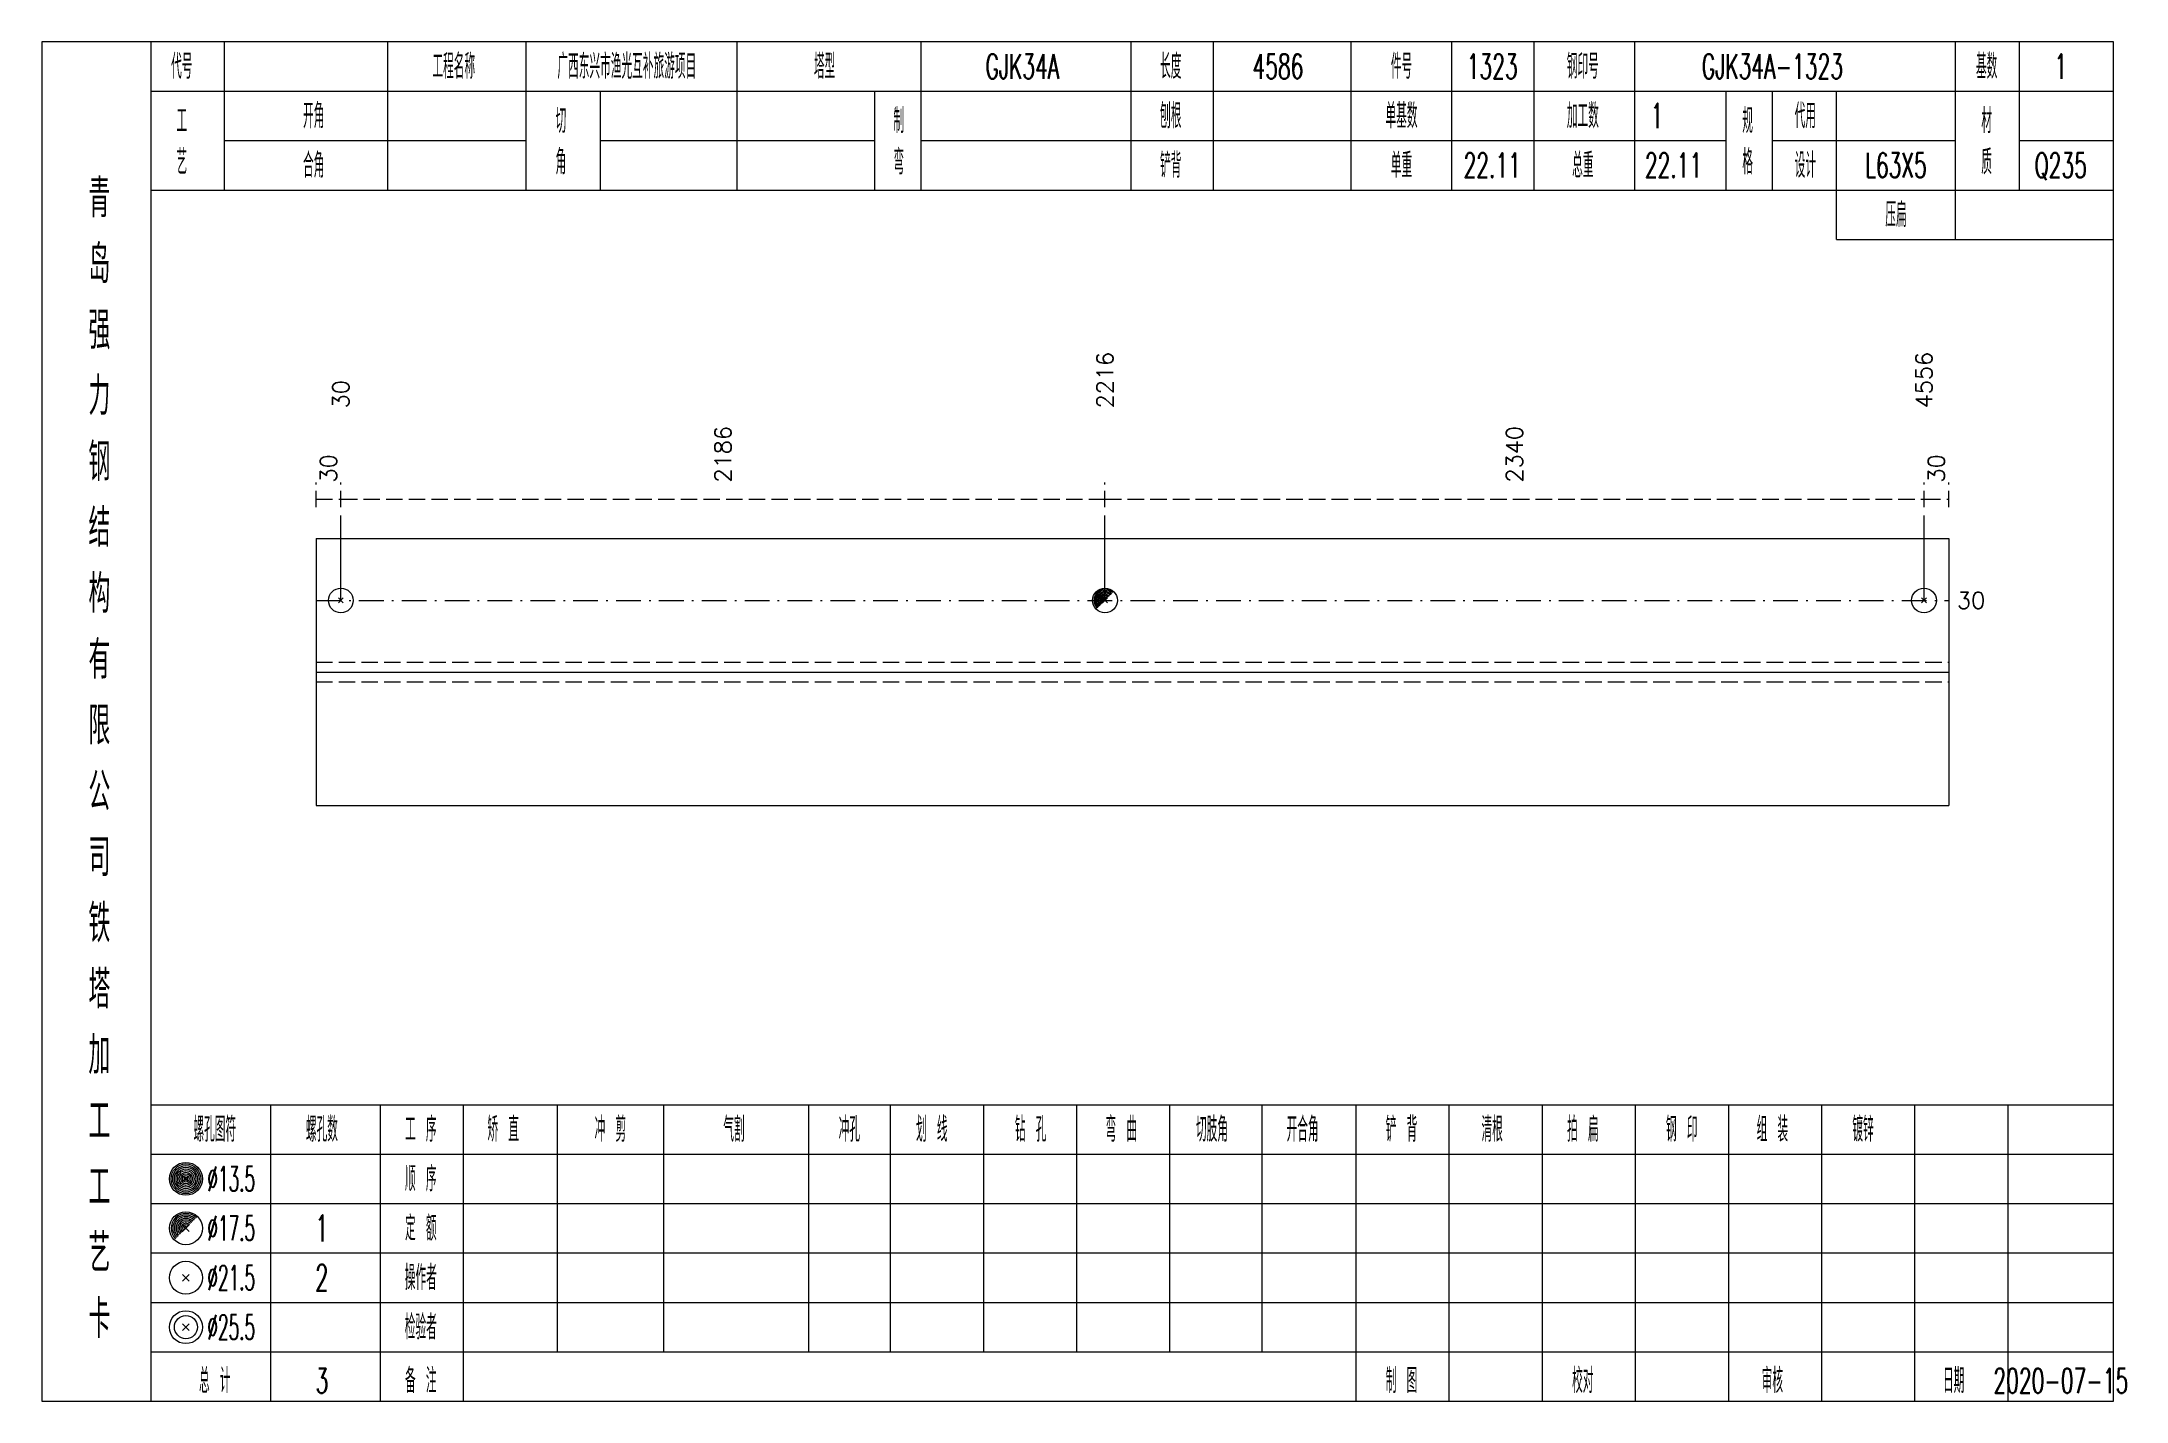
# Model space of a CAD drawing. Extents: x 0 to 2606, y -377 to 6479.
# Drawn here: x 1568.4 to 1821.3, y 525 to 690 of the extents above; entities that cross this region are included whole.
import ezdxf
from ezdxf.enums import TextEntityAlignment as Align

# ---------------------------------------------------------------- set-up
doc = ezdxf.new("R2010")
doc.units = 0
doc.header["$MEASUREMENT"] = 0
doc.linetypes.add('一点画线', pattern=[5.2, 3, -1, 0.2, -1])
doc.linetypes.add('虚线', pattern=[2.75, 2, -0.75])
doc.layers.get('0').update_dxf_attribs({"linetype": 'CONTINUOUS', "lineweight": 25})
doc.layers.add('1', color=7, linetype='CONTINUOUS', lineweight=25)
doc.layers.add('4', color=7, linetype='CONTINUOUS', lineweight=25)
doc.styles.get("Standard").update_dxf_attribs({"font": 'simplex.shx', "width": 0.7, "height": 3, "bigfont": 'gbhzfs.shx'})

msp = doc.modelspace()

# ---------------------------------------------------------------- texts
at = {"color": 7, "linetype": 'Continuous', "lineweight": 13}
for s, p in [('2216', (1697.42, 645.5)), ('4556', (1796.8, 645.5)), ('30', (1604.7, 645.5))]:
    msp.add_text(s, height=2, rotation=90, dxfattribs=at).set_placement(p, align=Align.MIDDLE_LEFT)
at = {"color": 8, "linetype": 'Continuous', "lineweight": 9}
for s, p in [('2186', (1651.06, 636.5)), ('2340', (1747.11, 636.5)), ('30', (1603.2, 636.5)), ('30', (1798.3, 636.5))]:
    msp.add_text(s, height=2, rotation=90, dxfattribs=at).set_placement(p, align=Align.MIDDLE_LEFT)
at = {"color": 7, "linetype": 'Continuous', "lineweight": 13}
msp.add_text('30', height=2, dxfattribs=at).set_placement((1800.8, 622.19), align=Align.MIDDLE_LEFT)
at = {"layer": '4', "color": 1, "linetype": 'Continuous', "lineweight": 13}
for s, height, width, p in [('代号', 3, 0.6, (1585.4, 687)), ('工程名称', 3, 0.6, (1618.4, 687)), ('广西东兴市渔光互补旅游项目', 3, 0.6, (1639.4, 687)), ('塔型', 3, 0.6, (1663.4, 687)), ('GJK34A', 3, 0.6, (1687.4, 687)), ('长度', 3, 0.6, (1705.4, 687)), ('4586', 3, 0.6, (1718.4, 687)), ('件号', 3, 0.6, (1733.4, 687)), ('1323', 3, 0.6, (1744.4, 687)), ('钢印号', 3, 0.6, (1755.4, 687)), ('GJK34A-1323', 3, 0.6, (1778.4, 687)), ('基数', 3, 0.6, (1804.4, 687)), ('1', 3, 0.6, (1813.4, 687)), ('工', 3, 0.6, (1585.4, 680.4)), ('开角', 3, 0.6, (1601.4, 681)), ('切', 3, 0.6, (1631.4, 680.4)), ('制', 3, 0.6, (1672.4, 680.4)), ('刨根', 3, 0.6, (1705.4, 681)), ('单基数', 3, 0.6, (1733.4, 681)), ('加工数', 3, 0.6, (1755.4, 681)), ('1', 3, 0.6, (1764.4, 681)), ('规', 3, 0.6, (1775.4, 680.4)), ('代用', 3, 0.6, (1782.4, 681)), ('材', 3, 0.6, (1804.4, 680.4)), ('艺', 3, 0.6, (1585.4, 675.4)), ('合角', 3, 0.6, (1601.4, 675)), ('角', 3, 0.6, (1631.4, 675.4)), ('弯', 3, 0.6, (1672.4, 675.4)), ('铲背', 3, 0.6, (1705.4, 675)), ('单重', 3, 0.6, (1733.4, 675)), ('22.11', 3, 0.6, (1744.4, 675)), ('总重', 3, 0.6, (1755.4, 675)), ('22.11', 3, 0.6, (1766.4, 675)), ('格', 3, 0.6, (1775.4, 675.4)), ('设计', 3, 0.6, (1782.4, 675)), ('L63X5', 3, 0.6, (1793.4, 675)), ('质', 3, 0.6, (1804.4, 675.4)), ('Q235', 3, 0.6, (1813.4, 675)), ('青', 4.6, 0.8, (1575.4, 671)), ('压扁', 3, 0.6, (1793.4, 669)), ('岛', 4.6, 0.8, (1575.4, 663)), ('强', 4.6, 0.8, (1575.4, 655)), ('力', 4.6, 0.8, (1575.4, 647)), ('钢', 4.6, 0.8, (1575.4, 639)), ('结', 4.6, 0.8, (1575.4, 631)), ('构', 4.6, 0.8, (1575.4, 623)), ('有', 4.6, 0.8, (1575.4, 615)), ('限', 4.6, 0.8, (1575.4, 607)), ('公', 4.6, 0.8, (1575.4, 599)), ('司', 4.6, 0.8, (1575.4, 591)), ('铁', 4.6, 0.8, (1575.4, 583)), ('塔', 4.6, 0.8, (1575.4, 575)), ('加', 4.6, 0.8, (1575.4, 567)), ('工', 4.6, 0.8, (1575.4, 559)), ('螺孔图符', 3, 0.6, (1589.4, 558)), ('螺孔数', 3, 0.6, (1602.4, 558)), ('工 序', 3, 0.6, (1614.4, 558)), ('矫 直', 3, 0.6, (1624.4, 558)), ('冲 剪', 3, 0.6, (1637.4, 558)), ('气割', 3, 0.6, (1652.4, 558)), ('冲孔', 3, 0.6, (1666.4, 558)), ('划 线', 3, 0.6, (1676.4, 558)), ('钻 孔', 3, 0.6, (1688.4, 558)), ('弯 曲', 3, 0.6, (1699.4, 558)), ('切肢角', 3, 0.6, (1710.4, 558)), ('开合角', 3, 0.6, (1721.4, 558)), ('铲 背', 3, 0.6, (1733.4, 558)), ('清根', 3, 0.6, (1744.4, 558)), ('拍 扁', 3, 0.6, (1755.4, 558)), ('钢 印', 3, 0.6, (1767.4, 558)), ('组 装', 3, 0.6, (1778.4, 558)), ('镀锌', 3, 0.6, (1789.4, 558)), ('工', 4.6, 0.8, (1575.4, 551)), ('%%C13.5', 3, 0.5, (1591.4, 552)), ('顺 序', 3, 0.6, (1614.4, 552)), ('%%C17.5', 3, 0.5, (1591.4, 546)), ('1', 3.2, 0.6, (1602.4, 546)), ('定 额', 3, 0.6, (1614.4, 546)), ('艺', 4.6, 0.8, (1575.4, 543)), ('%%C21.5', 3, 0.5, (1591.4, 540)), ('2', 3.2, 0.6, (1602.4, 540)), ('操作者', 3, 0.6, (1614.4, 540)), ('卡', 4.6, 0.8, (1575.4, 535)), ('%%C25.5', 3, 0.5, (1591.4, 534)), ('检验者', 3, 0.6, (1614.4, 534)), ('总 计', 3, 0.6, (1589.4, 527.5)), ('3', 3, 0.6, (1602.4, 527.5)), ('备 注', 3, 0.6, (1614.4, 527.5)), ('制 图', 3, 0.6, (1733.4, 527.5)), ('校对', 3, 0.6, (1755.4, 527.5)), ('审核', 3, 0.6, (1778.4, 527.5)), ('日期', 3, 0.6, (1800.4, 527.5)), ('2020-07-15', 3, 0.6, (1813.4, 527.5))]:
    msp.add_text(s, height=height, dxfattribs=dict(at, width=width)).set_placement(p, align=Align.MIDDLE_CENTER)

# ---------------------------------------------------------------- linework, layer by layer
at = {"color": 8, "linetype": '虚线', "lineweight": 9}
for p, q in [((1601.7, 633.5), (1601.7, 636.5)), ((1604.7, 633.5), (1604.7, 636.5)), ((1604.7, 633.5), (1604.7, 636.5)), ((1697.42, 633.5), (1697.42, 636.5)), ((1697.42, 633.5), (1697.42, 636.5)), ((1796.8, 633.5), (1796.8, 636.5)), ((1796.8, 633.5), (1796.8, 636.5)), ((1799.8, 633.5), (1799.8, 636.5)), ((1601.7, 634.5), (1604.7, 634.5)), ((1604.7, 634.5), (1697.42, 634.5)), ((1697.42, 634.5), (1796.8, 634.5)), ((1796.8, 634.5), (1799.8, 634.5))]:
    msp.add_line(p, q, dxfattribs=at)
at = {"color": 7, "linetype": 'Continuous', "lineweight": 13}
for p, q in [((1604.7, 622.19), (1604.7, 632.5)), ((1697.42, 622.19), (1697.42, 632.5)), ((1796.8, 622.19), (1796.8, 632.5)), ((1604.4, 621.89), (1605, 622.49)), ((1605, 621.89), (1604.4, 622.49)), ((1796.5, 621.89), (1797.1, 622.49)), ((1797.1, 621.89), (1796.5, 622.49))]:
    msp.add_line(p, q, dxfattribs=at)
at = {"color": 7, "linetype": 'Continuous', "lineweight": 18}
for p, q in [((1601.7, 629.69), (1601.7, 597.31)), ((1601.7, 629.69), (1799.8, 629.69)), ((1799.8, 629.69), (1799.8, 597.31)), ((1601.7, 613.5), (1799.8, 613.5))]:
    msp.add_line(p, q, dxfattribs=at)
at = {"color": 7, "linetype": 'Continuous', "lineweight": 0}
for p, q in [((1697.12, 621.89), (1697.72, 622.49)), ((1697.12, 622.49), (1697.72, 621.89))]:
    msp.add_line(p, q, dxfattribs=at)
at = {"color": 3, "linetype": '一点画线', "lineweight": 13}
msp.add_line((1601.7, 622.19), (1799.8, 622.19), dxfattribs=at)
at = {"color": 1, "linetype": '虚线', "lineweight": 18}
for p, q in [((1601.7, 614.69), (1799.8, 614.69)), ((1601.7, 612.31), (1799.8, 612.31))]:
    msp.add_line(p, q, dxfattribs=at)
at = {"color": 7, "linetype": 'Continuous', "lineweight": 13}
for centre in [(1604.7, 622.19), (1697.42, 622.19), (1796.8, 622.19)]:
    msp.add_circle(centre, 1.5, dxfattribs=at)
for radius in [1.35, 1.2, 1.05, 0.9, 0.75, 0.6, 0.45, 0.3, 0.15]:
    msp.add_arc((1697.42, 622.19), radius, 45, 225, dxfattribs=at)
at = {"layer": '1', "color": 7, "linetype": 'Continuous', "lineweight": 18}
msp.add_line((1601.7, 597.31), (1799.8, 597.31), dxfattribs=at)
at = {"layer": '4', "color": 1, "linetype": 'Continuous', "lineweight": 18}
for p, q in [((1581.7, 525), (1581.7, 690)), ((1590.6, 672), (1590.6, 690)), ((1610.4, 672), (1610.4, 690)), ((1627.2, 672), (1627.2, 690)), ((1652.8, 672), (1652.8, 690)), ((1675.1, 672), (1675.1, 690)), ((1700.6, 672), (1700.6, 690)), ((1710.6, 672), (1710.6, 690)), ((1727.3, 672), (1727.3, 690)), ((1739.5, 672), (1739.5, 690)), ((1749.5, 672), (1749.5, 690)), ((1761.7, 672), (1761.7, 690)), ((1800.6, 666), (1800.6, 690)), ((1808.4, 672), (1808.4, 690)), ((1581.7, 684), (1819.8, 684)), ((1636.2, 672), (1636.2, 684)), ((1669.5, 672), (1669.5, 684)), ((1772.8, 672), (1772.8, 684)), ((1778.4, 672), (1778.4, 684)), ((1786.2, 666), (1786.2, 684)), ((1590.6, 678), (1627.2, 678)), ((1636.2, 678), (1669.5, 678)), ((1675.1, 678), (1772.8, 678)), ((1778.4, 678), (1800.6, 678)), ((1808.4, 678), (1819.8, 678)), ((1581.7, 672), (1819.8, 672)), ((1786.2, 666), (1819.8, 666)), ((1581.7, 561), (1819.8, 561)), ((1596.2, 525), (1596.2, 561)), ((1609.5, 525), (1609.5, 561)), ((1619.6, 525), (1619.6, 561)), ((1631, 531), (1631, 561)), ((1643.9, 531), (1643.9, 561)), ((1661.5, 531), (1661.5, 561)), ((1671.4, 531), (1671.4, 561)), ((1682.7, 531), (1682.7, 561)), ((1694, 531), (1694, 561)), ((1705.3, 531), (1705.3, 561)), ((1716.5, 531), (1716.5, 561)), ((1727.9, 531), (1727.9, 561)), ((1739.2, 531), (1739.2, 561)), ((1750.5, 531), (1750.5, 561)), ((1761.8, 531), (1761.8, 561)), ((1773.1, 531), (1773.1, 561)), ((1784.4, 531), (1784.4, 561)), ((1795.7, 531), (1795.7, 561)), ((1807, 531), (1807, 561)), ((1581.7, 555), (1819.8, 555)), ((1581.7, 549), (1819.8, 549)), ((1581.7, 543), (1819.8, 543)), ((1581.7, 537), (1819.8, 537)), ((1581.7, 531), (1819.8, 531)), ((1727.9, 525), (1727.9, 531)), ((1739.2, 525), (1739.2, 531)), ((1750.5, 525), (1750.5, 531)), ((1761.8, 525), (1761.8, 531)), ((1773.1, 525), (1773.1, 531)), ((1784.4, 525), (1784.4, 531)), ((1795.7, 525), (1795.7, 531)), ((1807, 525), (1807, 531))]:
    msp.add_line(p, q, dxfattribs=at)
at = {"layer": '4', "color": 7, "linetype": 'Continuous', "lineweight": 13}
for p, q in [((1585.7, 551.8), (1586.1, 552.2)), ((1586.1, 551.8), (1585.7, 552.2)), ((1585.5, 539.6), (1586.3, 540.4)), ((1586.3, 539.6), (1585.5, 540.4)), ((1585.5, 533.6), (1586.3, 534.4)), ((1586.3, 533.6), (1585.5, 534.4))]:
    msp.add_line(p, q, dxfattribs=at)
at = {"layer": '4', "color": 7, "linetype": 'Continuous', "lineweight": 0}
for p, q in [((1585.5, 545.6), (1586.3, 546.4)), ((1585.5, 546.4), (1586.3, 545.6))]:
    msp.add_line(p, q, dxfattribs=at)
at = {"layer": '4', "color": 1, "linetype": 'Continuous', "lineweight": 18}
msp.add_lwpolyline([(1568.4, 690), (1568.4, 525), (1819.8, 525), (1819.8, 690)], close=True, dxfattribs=at)
at = {"layer": '4', "color": 7, "linetype": 'Continuous', "lineweight": 13}
for centre, radius in [((1585.9, 552), 2), ((1585.9, 552), 1.8), ((1585.9, 552), 1.6), ((1585.9, 552), 1.4), ((1585.9, 552), 1.2), ((1585.9, 552), 1), ((1585.9, 552), 0.8), ((1585.9, 552), 0.6), ((1585.9, 552), 0.4), ((1585.9, 552), 0.2), ((1585.9, 546), 2), ((1585.9, 540), 2), ((1585.9, 534), 2), ((1585.9, 534), 1.4)]:
    msp.add_circle(centre, radius, dxfattribs=at)
for radius in [1.8, 1.6, 1.4, 1.2, 1, 0.8, 0.6, 0.4, 0.2]:
    msp.add_arc((1585.9, 546), radius, 45, 225, dxfattribs=at)

msp.set_redraw_order([(e.dxf.handle, doc.entitydb.next_handle()) for e in msp.query("TEXT MTEXT ATTDEF DIMENSION ARC_DIMENSION")])  # texts and dimensions are drawn at this point

doc.saveas('drawing.dxf')
